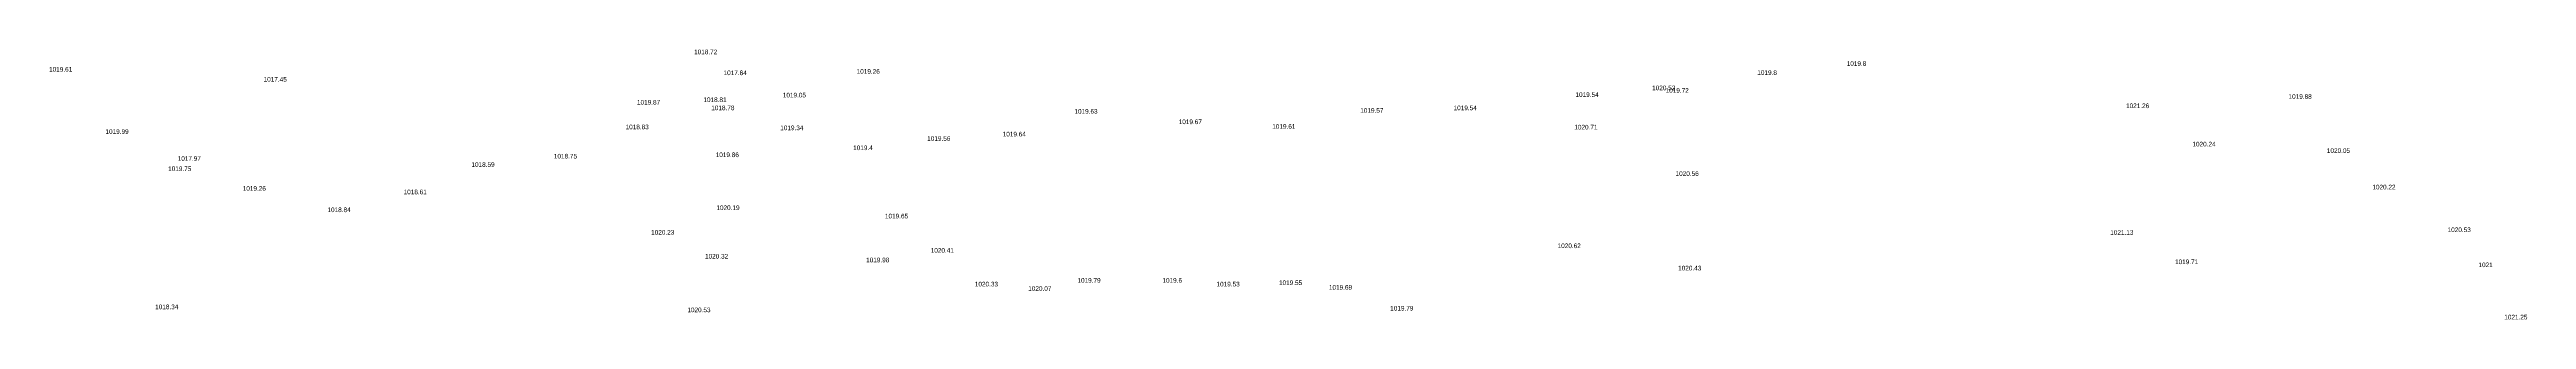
# Model space of a CAD drawing. Header units: inches. Extents: x 628884 to 629912, y 4519174 to 4520145.
# Drawn here: x 629101.5 to 629208.2, y 4519827.4 to 4519839 of the extents above; entities that cross this region are included whole.
import ezdxf

# ---------------------------------------------------------------- set-up
doc = ezdxf.new("R2010")
doc.units = ezdxf.units.IN
doc.header["$MEASUREMENT"] = 0

msp = doc.modelspace()

# ---------------------------------------------------------------- texts
for s, p in [('1018.72', (629129.27, 4519838.84, 1018.72)), ('1019.61', (629101.49, 4519838.09, 1019.61)), ('1017.45', (629110.73, 4519837.66, 1017.45)), ('1017.84', (629130.54, 4519837.94, 1017.84)), ('1019.26', (629136.27, 4519838, 1019.26)), ('1019.8', (629175.06, 4519837.95, 1019.8)), ('1019.8', (629178.91, 4519838.34, 1019.8)), ('1019.87', (629126.81, 4519836.67, 1019.87)), ('1018.81', (629129.67, 4519836.78, 1018.81)), ('1019.05', (629133.09, 4519836.98, 1019.05)), ('1019.54', (629167.23, 4519837, 1019.54)), ('1020.52', (629170.53, 4519837.29, 1020.52)), ('1019.72', (629171.11, 4519837.18, 1019.72)), ('1021.26', (629190.94, 4519836.52, 1021.26)), ('1019.88', (629197.94, 4519836.92, 1019.88)), ('1018.83', (629126.32, 4519835.61, 1018.83)), ('1018.78', (629130.01, 4519836.43, 1018.78)), ('1019.34', (629132.98, 4519835.57, 1019.34)), ('1019.63', (629145.65, 4519836.28, 1019.63)), ('1019.67', (629150.14, 4519835.83, 1019.67)), ('1019.61', (629154.17, 4519835.63, 1019.61)), ('1019.57', (629157.96, 4519836.32, 1019.57)), ('1019.54', (629161.98, 4519836.43, 1019.54)), ('1020.71', (629167.18, 4519835.6, 1020.71)), ('1019.99', (629103.92, 4519835.41, 1019.99)), ('1019.86', (629130.2, 4519834.41, 1019.86)), ('1019.4', (629136.12, 4519834.71, 1019.4)), ('1019.56', (629139.31, 4519835.11, 1019.56)), ('1019.64', (629142.56, 4519835.3, 1019.64)), ('1020.24', (629193.8, 4519834.87, 1020.24)), ('1020.05', (629199.59, 4519834.59, 1020.05)), ('1019.75', (629106.62, 4519833.81, 1019.75)), ('1017.97', (629107.03, 4519834.25, 1017.97)), ('1018.59', (629119.68, 4519833.99, 1018.59)), ('1018.75', (629123.23, 4519834.35, 1018.75)), ('1020.56', (629171.54, 4519833.6, 1020.56)), ('1019.26', (629109.83, 4519832.96, 1019.26)), ('1018.61', (629116.76, 4519832.81, 1018.61)), ('1020.22', (629201.55, 4519833.02, 1020.22)), ('1018.84', (629113.48, 4519832.04, 1018.84)), ('1020.19', (629130.23, 4519832.13, 1020.19)), ('1019.65', (629137.49, 4519831.77, 1019.65)), ('1020.53', (629204.79, 4519831.18, 1020.53)), ('1020.23', (629127.42, 4519831.07, 1020.23)), ('1020.41', (629139.46, 4519830.29, 1020.41)), ('1020.62', (629166.46, 4519830.49, 1020.62)), ('1021.13', (629190.26, 4519831.06, 1021.13)), ('1020.32', (629129.74, 4519830.04, 1020.32)), ('1019.98', (629136.68, 4519829.88, 1019.98)), ('1020.43', (629171.65, 4519829.53, 1020.43)), ('1019.71', (629193.05, 4519829.8, 1019.71)), ('1021', (629206.12, 4519829.67, 1021)), ('1020.33', (629141.36, 4519828.84, 1020.33)), ('1020.07', (629143.66, 4519828.65, 1020.07)), ('1019.79', (629145.78, 4519829, 1019.79)), ('1019.6', (629149.44, 4519829, 1019.6)), ('1019.53', (629151.77, 4519828.84, 1019.53)), ('1019.55', (629154.46, 4519828.9, 1019.55)), ('1019.69', (629156.61, 4519828.7, 1019.69)), ('1018.34', (629106.06, 4519827.86, 1018.34)), ('1020.53', (629128.98, 4519827.73, 1020.53)), ('1019.79', (629159.25, 4519827.8, 1019.79)), ('1021.25', (629207.23, 4519827.42, 1021.25))]:
    msp.add_text(s, height=0.2).set_placement(p)

doc.saveas('drawing.dxf')
